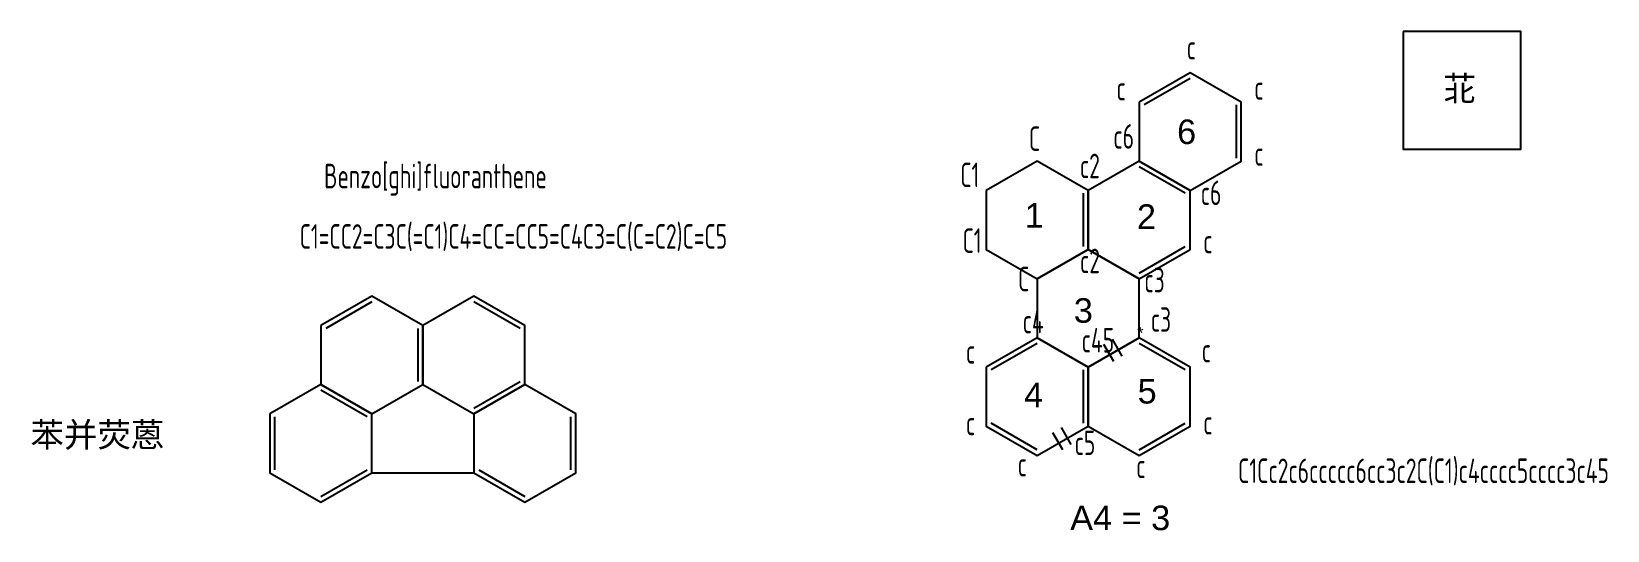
# Model space of a CAD drawing. Header units: millimetres. Extents: x 1948 to 8157, y -969 to 2597.
# Drawn here: x 3226.6 to 3387.2, y 1528.7 to 1579.5 of the extents above; entities that cross this region are included whole.
import ezdxf

# ---------------------------------------------------------------- set-up
doc = ezdxf.new("R2010")
doc.units = ezdxf.units.MM
doc.linetypes.add('ACAD_ISO07W100', pattern=[3, 0, -3])
doc.layers.add('text', color=7, linetype='ACAD_ISO07W100')
doc.layers.add('打断层', color=30, linetype='Continuous')
doc.styles.get("Standard").update_dxf_attribs({"font": 'arial.ttf'})
doc.styles.add('text', font='hzs.shx', dxfattribs={"width": 0.75, "bigfont": 'hztx.shx'})

msp = doc.modelspace()

# ---------------------------------------------------------------- texts
at = {"layer": 'text', "style": 'text', "width": 0.75}
for s, p in [('c', (3344.34, 1576.68)), ('c', (3337.19, 1572.51)), ('c', (3351.23, 1572.57)), ('C', (3328.26, 1567.37)), ('c6', (3336.87, 1567.6)), ('c', (3351.23, 1565.85)), ('Benzo[ghi]fluoranthene', (3256.46, 1563.56)), ('C1', (3321.27, 1563.68)), ('c2', (3333.46, 1564.59)), ('c6', (3345.77, 1561.85)), ('C1=CC2=C3C(=C1)C4=CC=CC5=C4C3=C(C=C2)C=C5', (3253.96, 1557.41)), ('C1', (3321.5, 1556.98)), ('c', (3346.03, 1556.93)), ('c2', (3333.47, 1554.91)), ('C', (3327.16, 1553.07)), ('c3', (3340.03, 1552.96)), ('c4', (3327.63, 1548.78)), ('c3', (3340.68, 1548.94)), ('c45', (3333.64, 1546.83)), ('c', (3321.85, 1545.7)), ('c', (3345.87, 1545.82)), ('c', (3321.85, 1538.4)), ('c', (3346.03, 1538.47)), ('c5', (3332.92, 1536.38)), ('c', (3327.12, 1534.2)), ('c', (3339.2, 1534.02)), ('C1Cc2c6ccccc6cc3c2C(C1)c4cccc5cccc3c45', (3349.57, 1533.53))]:
    msp.add_text(s, height=2.5, dxfattribs=at).set_placement(p)
at = {"layer": 'text'}
for s, height, p in [('苝', 2.5, (3370.43, 1572.49)), ('6', 2.5, (3343.36, 1568.07)), ('1', 2.5, (3327.83, 1559.55)), ('2', 2.5, (3339.27, 1559.43)), ('3', 2.5, (3332.84, 1549.86)), ('*', 1.2, (3339.29, 1548.21)), ('4', 2.5, (3327.77, 1541.26)), ('5', 2.5, (3339.34, 1541.63)), ('苯并荧蒽', 2.5, (3226.54, 1537.2)), ('A4 = 3', 2.5, (3332.47, 1528.73))]:
    msp.add_text(s, height=height, dxfattribs=at).set_placement(p)

# ---------------------------------------------------------------- linework, layer by layer
msp.add_line((3261.33, 1534.57), (3271.72, 1534.57))
for points in [[(3366.39, 1579.54), (3366.39, 1567.54), (3378.39, 1567.54), (3378.39, 1579.54)], [(3339.51, 1572.34), (3339.51, 1566.34), (3344.7, 1563.34), (3349.9, 1566.34), (3349.9, 1572.34), (3344.7, 1575.34)], [(3323.92, 1563.34), (3323.92, 1557.34), (3329.11, 1554.34), (3334.31, 1557.34), (3334.31, 1563.34), (3329.11, 1566.34)], [(3334.31, 1563.34), (3334.31, 1557.34), (3339.51, 1554.34), (3344.7, 1557.34), (3344.7, 1563.34), (3339.51, 1566.34)], [(3329.11, 1554.34), (3329.11, 1548.34), (3334.31, 1545.34), (3339.51, 1548.34), (3339.51, 1554.34), (3334.31, 1557.34)], [(3256.13, 1549.57), (3256.13, 1543.57), (3261.33, 1540.57), (3266.53, 1543.57), (3266.53, 1549.57), (3261.33, 1552.57)], [(3266.53, 1549.57), (3266.53, 1543.57), (3271.72, 1540.57), (3276.92, 1543.57), (3276.92, 1549.57), (3271.72, 1552.57)], [(3323.92, 1545.34), (3323.92, 1539.34), (3329.11, 1536.34), (3334.31, 1539.34), (3334.31, 1545.34), (3329.11, 1548.34)], [(3334.31, 1545.34), (3334.31, 1539.34), (3339.51, 1536.34), (3344.7, 1539.34), (3344.7, 1545.34), (3339.51, 1548.34)], [(3250.94, 1540.57), (3250.94, 1534.57), (3256.13, 1531.57), (3261.33, 1534.57), (3261.33, 1540.57), (3256.13, 1543.57)], [(3271.72, 1540.57), (3271.72, 1534.57), (3276.92, 1531.57), (3282.11, 1534.57), (3282.11, 1540.57), (3276.92, 1543.57)]]:
    msp.add_lwpolyline(points, close=True)
for points in [[(3344.7, 1574.76), (3340.01, 1572.05)], [(3349.4, 1566.63), (3349.4, 1572.05)], [(3344.2, 1563.05), (3339.51, 1565.76)], [(3333.81, 1557.63), (3333.81, 1563.05)], [(3339.51, 1554.92), (3344.2, 1557.63)], [(3261.33, 1551.99), (3256.63, 1549.28)], [(3276.42, 1549.28), (3271.72, 1551.99)], [(3266.03, 1543.86), (3266.03, 1549.28)], [(3329.11, 1547.76), (3324.42, 1545.05)], [(3344.2, 1545.05), (3339.51, 1547.76)], [(3333.81, 1539.63), (3333.81, 1545.05)], [(3271.72, 1541.15), (3276.42, 1543.86)], [(3260.83, 1540.28), (3256.13, 1542.99)], [(3251.44, 1534.86), (3251.44, 1540.28)], [(3281.61, 1534.86), (3281.61, 1540.28)], [(3329.11, 1536.92), (3324.42, 1539.63)], [(3339.51, 1536.92), (3344.2, 1539.63)], [(3256.13, 1532.15), (3260.83, 1534.86)], [(3272.22, 1534.86), (3276.92, 1532.15)]]:
    msp.add_lwpolyline(points)
at = {"layer": '打断层'}
for p, q in [((3336.74, 1548.19), (3337.74, 1546.45)), ((3335.87, 1547.69), (3336.87, 1545.95)), ((3330.68, 1538.69), (3331.68, 1536.95)), ((3331.54, 1539.19), (3332.54, 1537.45))]:
    msp.add_line(p, q, dxfattribs=at)

msp.set_redraw_order([(e.dxf.handle, doc.entitydb.next_handle()) for e in msp.query("TEXT MTEXT ATTDEF DIMENSION ARC_DIMENSION")])  # texts and dimensions are drawn at this point

doc.saveas('drawing.dxf')
